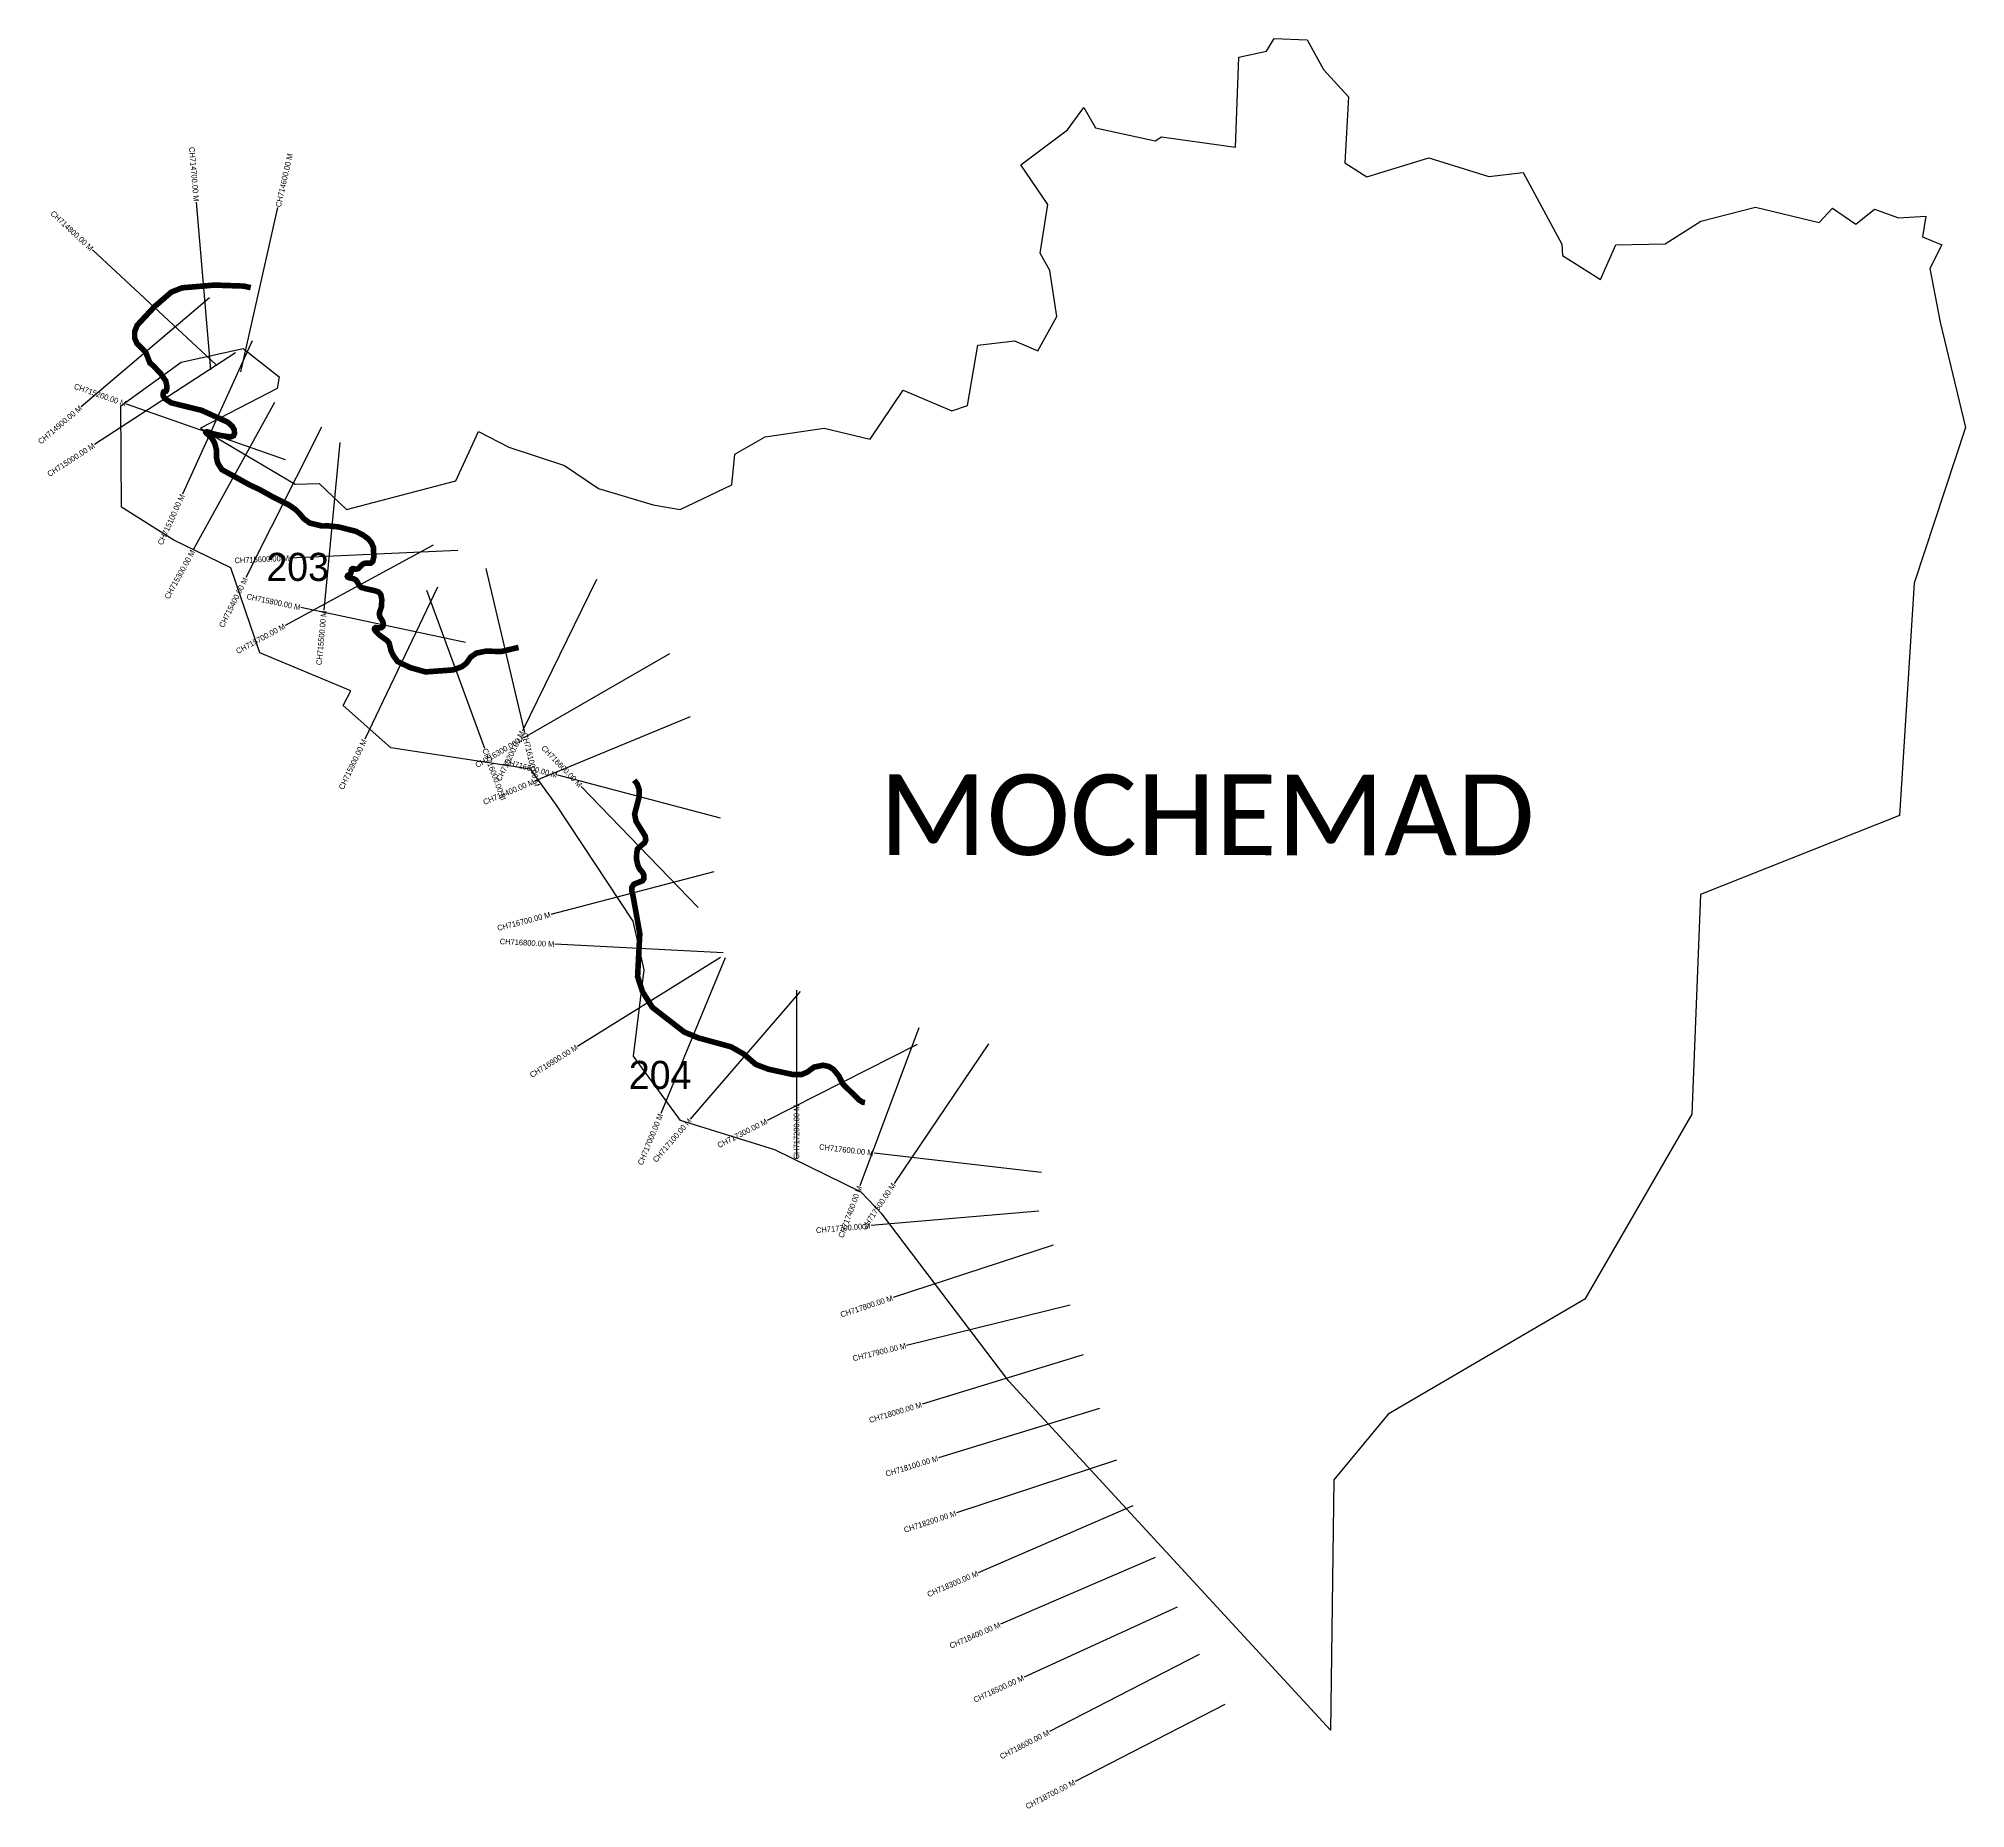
# Model space of a CAD drawing. Header units: metres. Extents: x 353815 to 357247, y 1746498 to 1749651.
import ezdxf
from ezdxf.enums import TextEntityAlignment as Align

# ---------------------------------------------------------------- set-up
doc = ezdxf.new("R2010")
doc.units = ezdxf.units.M
for name, color, linetype in [('CS', 134, 'Continuous'), ('CSMark', 6, 'Continuous'), ('UNPROTECTED', 10, 'Continuous'), ('VILLAGE NAME', 250, 'Continuous')]:
    doc.layers.add(name, color=color, linetype=linetype)

msp = doc.modelspace()

# ---------------------------------------------------------------- linework, layer by layer
at = {"color": 6}
for points in [[(356074.7, 1749648.5), (356103.5, 1749595.7), (356148.2, 1749546.8), (356141.6, 1749429.3), (356181.1, 1749404.6), (356291.1, 1749438.5), (356397.8, 1749405), (356459.1, 1749412), (356528.3, 1749284.6), (356529, 1749264.3), (356597, 1749221.6), (356624.2, 1749283.2), (356712, 1749285.2), (356775.7, 1749325.4), (356872.7, 1749350.3), (356986.6, 1749323.2), (357010, 1749348.6), (357051.7, 1749320.2), (357084.8, 1749347), (357127.4, 1749331.4), (357176.1, 1749334.5), (357170.3, 1749297.4), (357204.7, 1749283.4), (357183.5, 1749241.2), (357201.8, 1749145.8), (357246.9, 1748957.9), (357155.6, 1748680.8), (357129.4, 1748266.7), (356775.2, 1748125.8), (356759.3, 1747734.8), (356568.8, 1747405.2), (356218.7, 1747200.2), (356121.9, 1747083.2), (356116.4, 1746637.3), (355543.5, 1747259.1), (355317.7, 1747556.8), (355280.4, 1747595.7), (355126.5, 1747671.3), (354958.8, 1747723.4), (354874.7, 1747838.2), (354893.9, 1747991.6), (354874.5, 1748078.7), (354736.6, 1748286.9), (354691.5, 1748349.1), (354442.5, 1748387.3), (354357.8, 1748462.8), (354371.3, 1748488.9), (354209.5, 1748556.4), (354157.5, 1748707.9), (354056, 1748757), (353963.3, 1748816), (353961.8, 1748996.4), (354069.1, 1749074.2), (354180, 1749098.7), (354244.1, 1749048), (354240.4, 1749027.1), (354103.8, 1748956.5), (354272.3, 1748857), (354315, 1748858.2), (354363.8, 1748812.1), (354558.3, 1748863), (354598.8, 1748950.7), (354653, 1748922.6), (354752.1, 1748890.1), (354812.7, 1748849.4), (354909.7, 1748819.9), (354958.2, 1748811.9), (355049.7, 1748856), (355055.6, 1748910.4), (355109.3, 1748941), (355214.7, 1748956.9), (355296.2, 1748937), (355355.3, 1749024.1), (355441.9, 1748987.5), (355469.5, 1748997.2), (355488, 1749104.3), (355553.6, 1749112.3), (355595.1, 1749094.4), (355629, 1749155.7), (355616.5, 1749237.4), (355598.8, 1749268.4), (355612.9, 1749355.4), (355564.8, 1749425.9), (355647.7, 1749488.3), (355676.8, 1749528.1), (355697.4, 1749491.7), (355803.8, 1749468.6), (355814.9, 1749475.5), (355946.7, 1749457), (355953, 1749617.8), (356001.9, 1749628.2), (356016, 1749650.8)], [(356016, 1749650.8), (356074.7, 1749648.5)]]:
    msp.add_lwpolyline(points, dxfattribs=at)
at = {"layer": 'CS'}
for p, q in [((354122.1, 1749060.5), (354096.6, 1749359.5)), ((354175.4, 1749057.2), (354241.6, 1749349.8)), ((354130.8, 1749070), (353911.2, 1749274.4)), ((354120.1, 1749189), (353891.4, 1748994.9)), ((354195.7, 1749112.4), (354072, 1748839.1)), ((354166.2, 1749091.1), (353914.8, 1748927.4)), ((354255.2, 1748900), (353972.1, 1748999.4)), ((354235.8, 1749002.4), (354090.9, 1748739.7)), ((354319, 1748958.7), (354184.7, 1748690.4)), ((354351.8, 1748931.3), (354323.7, 1748632.6)), ((354518.3, 1748748), (354254.5, 1748605.2)), ((354562.2, 1748738.5), (354262.5, 1748725.3)), ((354612, 1748706.5), (354680.9, 1748414.5)), ((354525.8, 1748673.2), (354396.3, 1748402.6)), ((354506.1, 1748668.4), (354609.6, 1748386.8)), ((354808.8, 1748687), (354677.2, 1748417.4)), ((354575.9, 1748574.9), (354282.4, 1748637)), ((354939.1, 1748555), (354679.4, 1748404.8)), ((354975.8, 1748442.2), (354698.6, 1748327.6)), ((355030, 1748261.9), (354739.9, 1748338.3)), ((354990.1, 1748102.8), (354781.7, 1748318.6)), ((355018, 1748166.2), (354727.7, 1748090.6)), ((355034.5, 1748021.9), (354734.9, 1748037.5)), ((355029.9, 1748013.6), (354775.1, 1747855.3)), ((355038, 1748013.2), (354923.8, 1747735.8)), ((355171.5, 1747953.4), (354976, 1747725.8)), ((355165.1, 1747955.3), (355165.1, 1747655.3)), ((355383, 1747888.3), (355278.1, 1747607.3)), ((355380.2, 1747859), (355112.8, 1747723.1)), ((355507.1, 1747859.9), (355339.1, 1747611.4)), ((355601.2, 1747630.6), (355303.2, 1747665.3)), ((355596.8, 1747561.8), (355297.9, 1747536.1)), ((355622, 1747501.5), (355337, 1747407.9)), ((355652.3, 1747394.3), (355361, 1747322.8)), ((355675.6, 1747305.7), (355388.7, 1747218)), ((355704.8, 1747210.1), (355418, 1747122.4)), ((355735, 1747118.1), (355450, 1747024.3)), ((355764.2, 1747036.8), (355488.8, 1746917.7)), ((355803.9, 1746945), (355528.5, 1746826)), ((355843.1, 1746856.5), (355570.3, 1746731.6)), ((355882.2, 1746772.1), (355615.6, 1746634.7)), ((355928, 1746683.3), (355661.4, 1746545.8))]:
    msp.add_line(p, q, dxfattribs=at)
at = {"layer": 'UNPROTECTED', "const_width": 10, "flags": 128}
for points in [[(354193.2, 1749207), (354180.8, 1749209.8), (354128.4, 1749211.6), (354071.1, 1749206.7), (354051.8, 1749199.1), (354021.7, 1749173), (353999.9, 1749149.6), (353990.9, 1749139.9), (353986.5, 1749128.5), (353986.5, 1749117.2), (353990.6, 1749107.4), (354001.7, 1749096.7), (354006.8, 1749090.7), (354009.5, 1749083.7), (354013.7, 1749072.8), (354019.3, 1749068.3), (354032.8, 1749054), (354041.8, 1749041), (354043.5, 1749034.1), (354044, 1749028.1), (354043.1, 1749023.7), (354042, 1749022.3), (354038.7, 1749021.8), (354037.9, 1749021), (354037.1, 1749018.4), (354037.5, 1749013.8), (354040.5, 1749009.2), (354051.6, 1749001.8), (354075.5, 1748995.9), (354105.7, 1748988.5), (354132.3, 1748976.4), (354152.1, 1748967.5), (354160.1, 1748960.4), (354163.8, 1748954), (354164.3, 1748947.4), (354162.7, 1748943.3), (354157.5, 1748941.1), (354140.3, 1748943.5), (354128.1, 1748946.2), (354117.9, 1748949.7), (354114.8, 1748950.3), (354113.7, 1748949.9), (354113.4, 1748949), (354114.6, 1748947.4), (354121.7, 1748941.3), (354125.8, 1748935.9), (354129.4, 1748929), (354132.1, 1748918.1), (354132.3, 1748904), (354134.5, 1748894.4), (354141.9, 1748882.8), (354166, 1748869.6), (354179.6, 1748862.1), (354186.8, 1748858.1), (354191.3, 1748855.6), (354208.6, 1748847.6), (354233.7, 1748833.6), (354261.9, 1748819.5), (354273.3, 1748811.5), (354280.1, 1748804.7), (354287.6, 1748795.6), (354298, 1748787.9), (354320.3, 1748782.4), (354325.8, 1748782.5), (354331.9, 1748782.5), (354349.5, 1748780.8), (354380.4, 1748773), (354392.8, 1748766.6), (354402.5, 1748759.5), (354408.3, 1748752.5), (354411.8, 1748743.9), (354412.1, 1748736), (354412.5, 1748727.2), (354410.5, 1748719.4), (354407.3, 1748716.4), (354402.5, 1748716.1), (354397.1, 1748716.1), (354394, 1748715.2), (354391, 1748713), (354388, 1748709.7), (354385.5, 1748707), (354382.5, 1748705.8), (354378.6, 1748705.7), (354375.3, 1748706.6), (354374.2, 1748706.3), (354373, 1748705.4), (354372.2, 1748703.1), (354371.8, 1748698.9), (354370.5, 1748696.7), (354367.8, 1748695.2), (354366.1, 1748694.3), (354365.6, 1748693.8), (354365.3, 1748692.8), (354366, 1748691.4), (354368.8, 1748690), (354376.2, 1748688.4), (354380, 1748686.6), (354382.8, 1748683.2), (354386.7, 1748676.1), (354390.2, 1748672.9), (354397.8, 1748670.8), (354413.6, 1748667.3), (354421.1, 1748664.8), (354424.9, 1748660.3), (354426.6, 1748651.4), (354426.1, 1748638.9), (354422.9, 1748629.7), (354422.2, 1748626.4), (354423, 1748621.1), (354426.6, 1748615.3), (354428.1, 1748612.8), (354429.5, 1748607.6), (354428.7, 1748603.8), (354425.6, 1748601.3), (354422.5, 1748600.9), (354417.8, 1748601.3), (354415.6, 1748601.5), (354413.9, 1748600.3), (354413.7, 1748598.3), (354415.2, 1748595.6), (354422, 1748588.5), (354428.9, 1748583.5), (354435.9, 1748578.5), (354439.3, 1748574.7), (354440.4, 1748571.3), (354443.1, 1748560.1), (354447.1, 1748551.6), (354454.9, 1748540.9), (354477.5, 1748530.1), (354504.5, 1748522.5), (354527.8, 1748524.2), (354539.4, 1748525), (354553.8, 1748526.1), (354569.2, 1748531.8), (354577.1, 1748537.8), (354585.1, 1748549.1), (354595.3, 1748556.1), (354611.1, 1748559.3), (354623.4, 1748559.2), (354639.6, 1748558.9), (354658.5, 1748563.4), (354670.2, 1748566.1)], [(354876.2, 1748329.6), (354881.5, 1748322.8), (354885.1, 1748312.6), (354885.1, 1748300.7), (354880.8, 1748284.3), (354876.8, 1748269.2), (354879.3, 1748256.5), (354890.5, 1748238.5), (354895.7, 1748230), (354896.7, 1748222.9), (354894.5, 1748217.8), (354889.1, 1748213.8), (354882, 1748206.9), (354880.6, 1748200.2), (354880.2, 1748188.8), (354882.6, 1748178.1), (354885.8, 1748171.3), (354891, 1748165.4), (354893.5, 1748160.3), (354893.5, 1748154.2), (354890.9, 1748150.4), (354883.8, 1748147.6), (354875.6, 1748144.3), (354871.9, 1748138.6), (354871.6, 1748133.2), (354873.8, 1748124.6), (354879.7, 1748092.1), (354886.1, 1748056.1), (354884, 1748015.9), (354882.2, 1747979.8), (354890.8, 1747953.2), (354908.3, 1747925.1), (354936.5, 1747903.2), (354965.3, 1747880.9), (354990.8, 1747870.4), (355048.7, 1747854.6), (355071.2, 1747841.8), (355092.8, 1747823.2), (355115.4, 1747814.7), (355158.6, 1747805.3), (355174.2, 1747805.3), (355184.4, 1747809.6), (355196.5, 1747818.6), (355203.6, 1747820), (355212.6, 1747821.8), (355223, 1747819.5), (355231.2, 1747814.2), (355240.6, 1747802.6), (355248, 1747788), (355260.7, 1747775.7), (355271.8, 1747764.9), (355277.6, 1747759.3), (355282.8, 1747756.1), (355287.1, 1747755.2)]]:
    msp.add_lwpolyline(points, dxfattribs=at)

# ---------------------------------------------------------------- texts
at = {"char_height": 50, "attachment_point": 1}
for s, insert in [('\\pxt1;203', (354221, 1748734.6)), ('\\pxt1;204', (354866.5, 1747829.6))]:
    msp.add_mtext_dynamic_manual_height_columns(s, width=70.183, gutter_width=1, heights=[0], dxfattribs=dict(at, insert=insert))
at = {"layer": 'CSMark'}
for s, rotation, p in [('CH714700.00 M', 274.8813, (354096.5, 1749360.5)), ('CH714800.00 M', 317.0581, (353910.4, 1749275.1)), ('CH715200.00 M', 340.6622, (353971.1, 1748999.7)), ('CH714900.00 M', 40.3224, (353890.7, 1748994.2)), ('CH715000.00 M', 33.0679, (353913.9, 1748926.9)), ('CH715100.00 M', 65.6485, (354071.6, 1748838.2)), ('CH715300.00 M', 61.1105, (354090.4, 1748738.8)), ('CH715600.00 M', 2.5259, (354261.5, 1748725.3)), ('CH715400.00 M', 63.4058, (354184.2, 1748689.5)), ('CH715800.00 M', 348.0476, (354281.4, 1748637.2)), ('CH715700.00 M', 28.4185, (354253.6, 1748604.8)), ('CH715500.00 M', 84.6093, (354323.6, 1748631.6)), ('CH715900.00 M', 64.4196, (354395.9, 1748401.7)), ('CH716300.00 M', 30.0401, (354678.6, 1748404.3)), ('CH716200.00 M', 63.9718, (354676.7, 1748416.5)), ('CH716500.00 M', 345.2538, (354739, 1748338.5)), ('CH716600.00 M', 314.011, (354781, 1748319.3)), ('CH716400.00 M', 22.4494, (354697.6, 1748327.2)), ('CH716700.00 M', 14.597, (354726.7, 1748090.4)), ('CH716800.00 M', 357.0307, (354733.9, 1748037.5)), ('CH716900.00 M', 31.8404, (354774.2, 1747854.8)), ('CH717000.00 M', 67.627, (354923.4, 1747734.8)), ('CH717100.00 M', 49.3453, (354975.4, 1747725)), ('CH717300.00 M', 26.9507, (355111.9, 1747722.6)), ('CH717600.00 M', 353.3578, (355302.2, 1747665.4)), ('CH717400.00 M', 69.5207, (355277.7, 1747606.3)), ('CH717500.00 M', 55.9337, (355338.5, 1747610.6)), ('CH717700.00 M', 4.9208, (355296.9, 1747536)), ('CH717800.00 M', 18.1922, (355336.1, 1747407.6)), ('CH717900.00 M', 13.7938, (355360, 1747322.5)), ('CH718000.00 M', 17.0043, (355387.8, 1747217.7)), ('CH718100.00 M', 17.0043, (355417, 1747122.1)), ('CH718200.00 M', 18.2233, (355449.1, 1747024)), ('CH718300.00 M', 23.3772, (355487.9, 1746917.3)), ('CH718400.00 M', 23.3772, (355527.6, 1746825.6)), ('CH718500.00 M', 24.5996, (355569.4, 1746731.2)), ('CH718600.00 M', 27.2765, (355614.7, 1746634.2)), ('CH718700.00 M', 27.2765, (355660.5, 1746545.3))]:
    msp.add_text(s, height=10, rotation=rotation, dxfattribs=at).set_placement(p, align=Align.MIDDLE_RIGHT)
for s, rotation, p in [('CH714600.00 M', 77.2406, (354241.9, 1749350.8)), ('CH716100.00 M', 283.282, (354681.2, 1748413.6)), ('CH716000.00 M', 290.174, (354609.9, 1748385.9)), ('CH717200.00 M', 90, (355165.1, 1747654.3))]:
    msp.add_text(s, height=10, rotation=rotation, dxfattribs=at).set_placement(p, align=Align.MIDDLE_LEFT)
at = {"layer": 'VILLAGE NAME', "insert": (355312.4, 1748340), "char_height": 143.7, "attachment_point": 1, "rotation": 359.9793}
msp.add_mtext_dynamic_manual_height_columns('{\\fCalibri|b0|i0|c0|p34;MOCHEMAD}', width=1418, gutter_width=718.5, heights=[0], dxfattribs=at)

doc.saveas('drawing.dxf')
